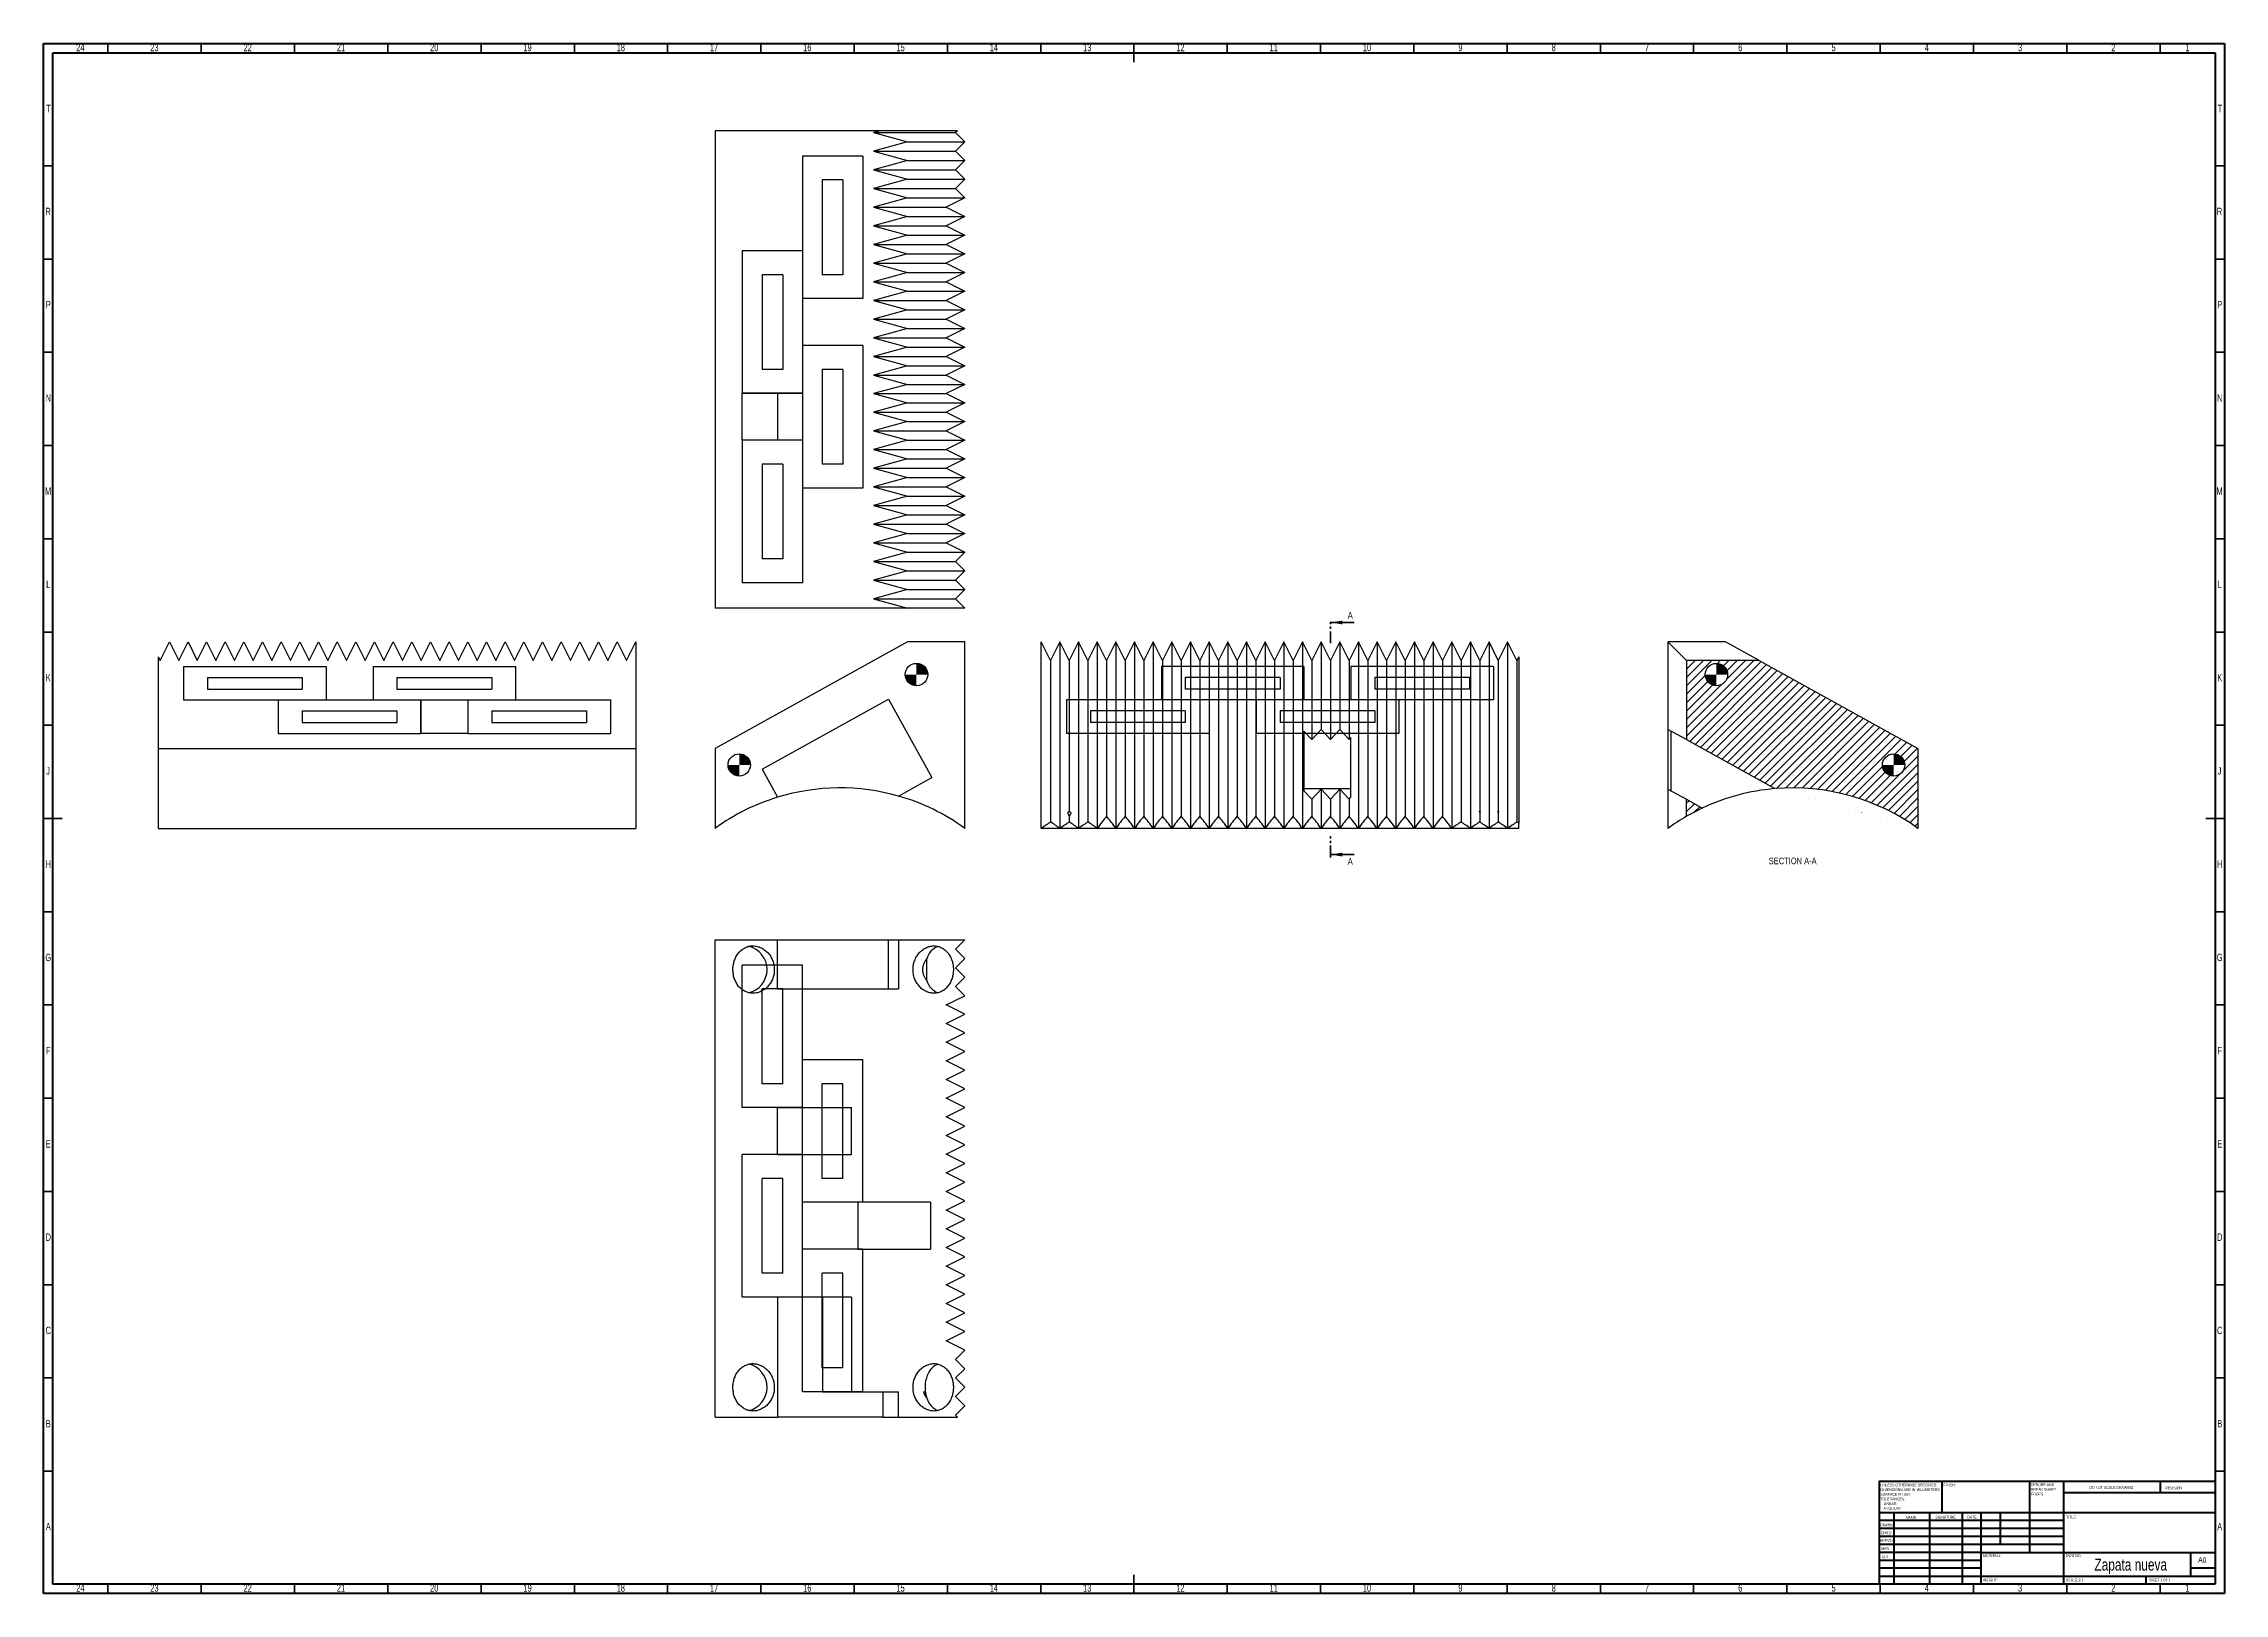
# Model space of a CAD drawing. Header units: millimetres. Extents: x 15 to 1184, y 5 to 836.
import ezdxf

# ---------------------------------------------------------------- set-up
doc = ezdxf.new("R2010")
doc.units = ezdxf.units.MM
doc.linetypes.add('PHANTOM', pattern=[12.7, 6.35, -1.27, 1.27, -1.27, 1.27, -1.27])
doc.styles.add('SLDTEXTSTYLE0', font='TXT', dxfattribs={"width": 0.75})
doc.styles.add('SLDTEXTSTYLE1', font='TXT', dxfattribs={"width": 0.686449})
doc.styles.add('SLDTEXTSTYLE2', font='TXT', dxfattribs={"width": 0.6875})

msp = doc.modelspace()

# ---------------------------------------------------------------- texts
at = {"color": 7, "linetype": 'Continuous', "lineweight": 0}
for s, insert, char_height, attachment_point, style in [('24', (34.7, 835.9), 3.97, 2, 'SLDTEXTSTYLE0'), ('23', (74.4, 835.9), 3.97, 2, 'SLDTEXTSTYLE0'), ('22', (124.4, 835.9), 3.97, 2, 'SLDTEXTSTYLE0'), ('21', (174.4, 835.9), 3.97, 2, 'SLDTEXTSTYLE0'), ('20', (224.4, 835.9), 3.97, 2, 'SLDTEXTSTYLE0'), ('19', (274.4, 835.9), 3.97, 2, 'SLDTEXTSTYLE0'), ('18', (324.4, 835.9), 3.97, 2, 'SLDTEXTSTYLE0'), ('17', (374.4, 835.9), 3.97, 2, 'SLDTEXTSTYLE0'), ('16', (424.4, 835.9), 3.97, 2, 'SLDTEXTSTYLE0'), ('15', (474.4, 835.9), 3.97, 2, 'SLDTEXTSTYLE0'), ('14', (524.4, 835.9), 3.97, 2, 'SLDTEXTSTYLE0'), ('13', (574.4, 835.9), 3.97, 2, 'SLDTEXTSTYLE0'), ('12', (624.4, 835.9), 3.97, 2, 'SLDTEXTSTYLE0'), ('11', (674.4, 835.9), 3.97, 2, 'SLDTEXTSTYLE0'), ('10', (724.4, 835.9), 3.97, 2, 'SLDTEXTSTYLE0'), ('9', (774.5, 835.9), 3.97, 2, 'SLDTEXTSTYLE0'), ('8', (824.5, 835.9), 3.97, 2, 'SLDTEXTSTYLE0'), ('7', (874.5, 835.9), 3.97, 2, 'SLDTEXTSTYLE0'), ('6', (924.5, 835.9), 3.97, 2, 'SLDTEXTSTYLE0'), ('5', (974.5, 835.9), 3.97, 2, 'SLDTEXTSTYLE0'), ('4', (1024.5, 835.9), 3.97, 2, 'SLDTEXTSTYLE0'), ('3', (1074.5, 835.9), 3.97, 2, 'SLDTEXTSTYLE0'), ('2', (1124.5, 835.9), 3.97, 2, 'SLDTEXTSTYLE0'), ('1', (1164.2, 835.9), 3.97, 2, 'SLDTEXTSTYLE0'), ('T', (17.6, 803.2), 3.97, 2, 'SLDTEXTSTYLE0'), ('T', (1181.6, 803.2), 3.97, 2, 'SLDTEXTSTYLE0'), ('R', (17.4, 748), 3.97, 2, 'SLDTEXTSTYLE0'), ('R', (1181.4, 748), 3.97, 2, 'SLDTEXTSTYLE0'), ('P', (17.5, 698), 3.97, 2, 'SLDTEXTSTYLE0'), ('P', (1181.5, 698), 3.97, 2, 'SLDTEXTSTYLE0'), ('N', (17.5, 648), 3.97, 2, 'SLDTEXTSTYLE0'), ('N', (1181.5, 648), 3.97, 2, 'SLDTEXTSTYLE0'), ('M', (17.4, 598), 3.97, 2, 'SLDTEXTSTYLE0'), ('M', (1181.4, 598), 3.97, 2, 'SLDTEXTSTYLE0'), ('L', (17.5, 548), 3.97, 2, 'SLDTEXTSTYLE0'), ('L', (1181.5, 548), 3.97, 2, 'SLDTEXTSTYLE0'), ('K', (17.5, 498), 3.97, 2, 'SLDTEXTSTYLE0'), ('K', (1181.5, 498), 3.97, 2, 'SLDTEXTSTYLE0'), ('J', (17.4, 448), 3.97, 2, 'SLDTEXTSTYLE0'), ('J', (1181.4, 448), 3.97, 2, 'SLDTEXTSTYLE0'), ('H', (17.5, 398), 3.97, 2, 'SLDTEXTSTYLE0'), ('SECTION A-A', (952.6, 399.5), 3.5, 2, 'SLDTEXTSTYLE0'), ('H', (1181.5, 398), 3.97, 2, 'SLDTEXTSTYLE0'), ('G', (17.5, 348), 3.97, 2, 'SLDTEXTSTYLE0'), ('G', (1181.5, 348), 3.97, 2, 'SLDTEXTSTYLE0'), ('F', (17.5, 298), 3.97, 2, 'SLDTEXTSTYLE0'), ('F', (1181.5, 298), 3.97, 2, 'SLDTEXTSTYLE0'), ('E', (17.5, 248), 3.97, 2, 'SLDTEXTSTYLE0'), ('E', (1181.5, 248), 3.97, 2, 'SLDTEXTSTYLE0'), ('D', (17.5, 198), 3.97, 2, 'SLDTEXTSTYLE0'), ('D', (1181.5, 198), 3.97, 2, 'SLDTEXTSTYLE0'), ('C', (17.5, 148), 3.97, 2, 'SLDTEXTSTYLE0'), ('C', (1181.5, 148), 3.97, 2, 'SLDTEXTSTYLE0'), ('B', (17.5, 98), 3.97, 2, 'SLDTEXTSTYLE0'), ('B', (1181.5, 98), 3.97, 2, 'SLDTEXTSTYLE0'), ('FINISH:', (1033.4, 63.9), 1.5, 1, 'SLDTEXTSTYLE0'), ('DO NOT SCALE DRAWING', (1111.6, 62.5), 1.5, 1, 'SLDTEXTSTYLE0'), ('REVISION', (1152.3, 62.3), 1.5, 1, 'SLDTEXTSTYLE0'), ('A', (17.5, 42.8), 3.97, 2, 'SLDTEXTSTYLE0'), ('DRAWN', (999.6, 42.4), 1.5, 1, 'SLDTEXTSTYLE1'), ("CHK'D", (999.9, 38.2), 1.5, 1, 'SLDTEXTSTYLE0'), ('NAME', (1013.3, 46.5), 1.5, 1, 'SLDTEXTSTYLE0'), ('SIGNATURE', (1029, 46.6), 1.5, 1, 'SLDTEXTSTYLE0'), ('DATE', (1046.2, 46.6), 1.5, 1, 'SLDTEXTSTYLE0'), ('TITLE:', (1099.1, 46.6), 1.5, 1, 'SLDTEXTSTYLE0'), ('A', (1181.5, 42.8), 3.97, 2, 'SLDTEXTSTYLE0'), ("APPV'D", (999.4, 34.1), 1.5, 1, 'SLDTEXTSTYLE0'), ('MFG', (1000.1, 29.7), 1.5, 1, 'SLDTEXTSTYLE0'), ('Q.A', (1000.5, 25.5), 1.5, 1, 'SLDTEXTSTYLE0'), ('MATERIAL:', (1054.6, 26), 1.5, 1, 'SLDTEXTSTYLE0'), ('DWG NO.', (1099, 26), 1.5, 1, 'SLDTEXTSTYLE0'), ('Zapata nueva', (1133.8, 23.6), 6.35, 2, 'SLDTEXTSTYLE0'), ('A0', (1169.9, 24.4), 2.91, 1, 'SLDTEXTSTYLE0'), ('WEIGHT:', (1054.6, 12.9), 1.5, 1, 'SLDTEXTSTYLE0'), ('SCALE:2:1', (1099.1, 12.9), 1.5, 1, 'SLDTEXTSTYLE0'), ('SHEET 1 OF 1', (1143.5, 12.9), 1.5, 1, 'SLDTEXTSTYLE2'), ('24', (34.7, 9.9), 3.97, 2, 'SLDTEXTSTYLE0'), ('23', (74.4, 9.9), 3.97, 2, 'SLDTEXTSTYLE0'), ('22', (124.4, 9.9), 3.97, 2, 'SLDTEXTSTYLE0'), ('21', (174.4, 9.9), 3.97, 2, 'SLDTEXTSTYLE0'), ('20', (224.4, 9.9), 3.97, 2, 'SLDTEXTSTYLE0'), ('19', (274.4, 9.9), 3.97, 2, 'SLDTEXTSTYLE0'), ('18', (324.4, 9.9), 3.97, 2, 'SLDTEXTSTYLE0'), ('17', (374.4, 9.9), 3.97, 2, 'SLDTEXTSTYLE0'), ('16', (424.4, 9.9), 3.97, 2, 'SLDTEXTSTYLE0'), ('15', (474.4, 9.9), 3.97, 2, 'SLDTEXTSTYLE0'), ('14', (524.4, 9.9), 3.97, 2, 'SLDTEXTSTYLE0'), ('13', (574.4, 9.9), 3.97, 2, 'SLDTEXTSTYLE0'), ('12', (624.4, 9.9), 3.97, 2, 'SLDTEXTSTYLE0'), ('11', (674.4, 9.9), 3.97, 2, 'SLDTEXTSTYLE0'), ('10', (724.4, 9.9), 3.97, 2, 'SLDTEXTSTYLE0'), ('9', (774.5, 9.9), 3.97, 2, 'SLDTEXTSTYLE0'), ('8', (824.5, 9.9), 3.97, 2, 'SLDTEXTSTYLE0'), ('7', (874.5, 9.9), 3.97, 2, 'SLDTEXTSTYLE0'), ('6', (924.5, 9.9), 3.97, 2, 'SLDTEXTSTYLE0'), ('5', (974.5, 9.9), 3.97, 2, 'SLDTEXTSTYLE0'), ('4', (1024.5, 9.9), 3.97, 2, 'SLDTEXTSTYLE0'), ('3', (1074.5, 9.9), 3.97, 2, 'SLDTEXTSTYLE0'), ('2', (1124.5, 9.9), 3.97, 2, 'SLDTEXTSTYLE0'), ('1', (1164.2, 9.9), 3.97, 2, 'SLDTEXTSTYLE0')]:
    msp.add_mtext(s, dxfattribs=dict(at, insert=insert, char_height=char_height, attachment_point=attachment_point, style=style))
at = {"color": 7, "linetype": 'Continuous', "char_height": 3.5, "attachment_point": 1, "style": 'SLDTEXTSTYLE0'}
for insert in [(714.1, 531.2), (714.1, 399.3)]:
    msp.add_mtext('A', dxfattribs=dict(at, insert=insert))

# ---------------------------------------------------------------- blocks, each defined once
blk = doc.blocks.new('SW_NOTE_0')
at = {"color": 0, "linetype": 'Continuous', "lineweight": 0, "char_height": 1.5, "attachment_point": 1, "style": 'SLDTEXTSTYLE0'}
for s, insert in [('UNLESS OTHERWISE SPECIFIED:', (0, 1.9)), ('TOLERANCES:', (0, -5.6)), ('DIMENSIONS ARE IN MILLIMETERS', (0, -0.6)), ('SURFACE FINISH:', (0, -3.1)), ('ANGULAR:', (1.7, -10.6)), ('LINEAR:', (1.7, -8.1))]:
    blk.add_mtext(s, dxfattribs=dict(at, insert=insert))
blk = doc.blocks.new('SW_NOTE_1')
at = {"color": 0, "linetype": 'Continuous', "lineweight": 0, "char_height": 1.5, "attachment_point": 1, "style": 'SLDTEXTSTYLE0'}
for s, insert in [('DEBURR AND', (0, 1.9)), ('BREAK SHARP', (0, -0.6)), ('EDGES', (0, -3.1))]:
    blk.add_mtext(s, dxfattribs=dict(at, insert=insert))
blk = doc.blocks.new('SW_DOWELSYMBOL_0')
at = {"linetype": 'Continuous', "lineweight": 0}
h = blk.add_hatch(color=0, dxfattribs=at)
edge = h.paths.add_edge_path(flags=0)
edge.add_arc((0, 0), 6, 180, 270)
edge.add_line((0, -6), (0, 0))
edge.add_line((0, 0), (-6, 0))
h = blk.add_hatch(color=0, dxfattribs=at)
edge = h.paths.add_edge_path(flags=0)
edge.add_arc((0, 0), 6, 0, 90)
edge.add_line((0, 6), (0, 0))
edge.add_line((0, 0), (6, 0))
at = {"color": 0, "linetype": 'Continuous', "lineweight": 0}
blk.add_circle((0, 0), 6, dxfattribs=at)
blk = doc.blocks.new('SW_DOWELSYMBOL_1')
at = {"linetype": 'Continuous', "lineweight": 0}
h = blk.add_hatch(color=0, dxfattribs=at)
edge = h.paths.add_edge_path(flags=0)
edge.add_arc((0, 0), 6, 180, 270)
edge.add_line((0, -6), (0, 0))
edge.add_line((0, 0), (-6, 0))
h = blk.add_hatch(color=0, dxfattribs=at)
edge = h.paths.add_edge_path(flags=0)
edge.add_arc((0, 0), 6, 0, 90)
edge.add_line((0, 6), (0, 0))
edge.add_line((0, 0), (6, 0))
at = {"color": 0, "linetype": 'Continuous', "lineweight": 0}
blk.add_circle((0, 0), 6, dxfattribs=at)
blk = doc.blocks.new('SW_DOWELSYMBOL_2')
at = {"linetype": 'Continuous', "lineweight": 0}
h = blk.add_hatch(color=0, dxfattribs=at)
edge = h.paths.add_edge_path(flags=0)
edge.add_arc((0, 0), 6, 180, 270)
edge.add_line((0, -6), (0, 0))
edge.add_line((0, 0), (-6, 0))
h = blk.add_hatch(color=0, dxfattribs=at)
edge = h.paths.add_edge_path(flags=0)
edge.add_arc((0, 0), 6, 0, 90)
edge.add_line((0, 6), (0, 0))
edge.add_line((0, 0), (6, 0))
at = {"color": 0, "linetype": 'Continuous', "lineweight": 0}
blk.add_circle((0, 0), 6, dxfattribs=at)
blk = doc.blocks.new('SW_DOWELSYMBOL_3')
at = {"linetype": 'Continuous', "lineweight": 0}
h = blk.add_hatch(color=0, dxfattribs=at)
edge = h.paths.add_edge_path(flags=0)
edge.add_arc((0, 0), 6, 180, 270)
edge.add_line((0, -6), (0, 0))
edge.add_line((0, 0), (-6, 0))
h = blk.add_hatch(color=0, dxfattribs=at)
edge = h.paths.add_edge_path(flags=0)
edge.add_arc((0, 0), 6, 0, 90)
edge.add_line((0, 6), (0, 0))
edge.add_line((0, 0), (6, 0))
at = {"color": 0, "linetype": 'Continuous', "lineweight": 0}
blk.add_circle((0, 0), 6, dxfattribs=at)

# ---------------------------------------------------------------- hatches: boundary and pattern name
at = {"linetype": 'Continuous', "lineweight": 18}
h = msp.add_hatch(dxfattribs=at)
h.set_pattern_fill('ANSI31', angle=3e-322, style=0)
edge = h.paths.add_edge_path(flags=0)
edge.add_line((1019.7, 458.1), (934.6, 505.2))
edge.add_line((934.6, 505.2), (895.7, 505.2))
edge.add_line((895.7, 505.2), (895.7, 462.8))
edge.add_line((895.7, 462.8), (943.1, 436.5))
edge.add_arc((952.7, 322.6), 114.3, 54.1138, 94.8144, ccw=False)
edge.add_line((1019.7, 415.2), (1019.7, 458.1))
edge = h.paths.add_edge_path(flags=0)
edge.add_arc((911.7, 497.7), 6, 0, 360)
edge = h.paths.add_edge_path(flags=0)
edge.add_arc((1006.7, 449.2), 6, 0, 360)
h = msp.add_hatch(dxfattribs=at)
h.set_pattern_fill('ANSI31', angle=3e-322, style=0)
edge = h.paths.add_edge_path(flags=0)
edge.add_arc((952.7, 322.6), 114.3, 115.1352, 119.9132, ccw=False)
edge.add_line((904.1, 426.1), (895.7, 430.8))
edge.add_line((895.7, 430.8), (895.7, 421.7))

# ---------------------------------------------------------------- linework, layer by layer
at = {"color": 7, "linetype": 'Continuous', "lineweight": 70}
for p, q in [((15, 5), (15, 836)), ((15, 836), (1184, 836)), ((20, 10), (20, 831)), ((20, 831), (1179, 831)), ((1179, 831), (1179, 10)), ((1184, 836), (1184, 5)), ((1184, 5), (15, 5)), ((1179, 10), (20, 10))]:
    msp.add_line(p, q, dxfattribs=at)
at = {"color": 7, "linetype": 'Continuous', "lineweight": 35}
for p, q in [((49.5, 831), (49.5, 836)), ((99.5, 831), (99.5, 836)), ((149.5, 831), (149.5, 836)), ((199.5, 831), (199.5, 836)), ((249.5, 831), (249.5, 836)), ((299.5, 831), (299.5, 836)), ((349.5, 831), (349.5, 836)), ((399.5, 831), (399.5, 836)), ((449.5, 831), (449.5, 836)), ((499.5, 831), (499.5, 836)), ((549.5, 831), (549.5, 836)), ((599.5, 836), (599.5, 826)), ((599.5, 831), (599.5, 836)), ((649.5, 831), (649.5, 836)), ((699.5, 831), (699.5, 836)), ((749.5, 831), (749.5, 836)), ((799.5, 831), (799.5, 836)), ((849.5, 831), (849.5, 836)), ((899.5, 831), (899.5, 836)), ((949.5, 831), (949.5, 836)), ((999.5, 831), (999.5, 836)), ((1049.5, 831), (1049.5, 836)), ((1099.5, 831), (1099.5, 836)), ((1149.5, 831), (1149.5, 836)), ((20, 770.5), (15, 770.5)), ((1179, 770.5), (1184, 770.5)), ((20, 720.5), (15, 720.5)), ((1179, 720.5), (1184, 720.5)), ((20, 670.5), (15, 670.5)), ((1179, 670.5), (1184, 670.5)), ((20, 620.5), (15, 620.5)), ((1179, 620.5), (1184, 620.5)), ((20, 570.5), (15, 570.5)), ((1179, 570.5), (1184, 570.5)), ((20, 520.5), (15, 520.5)), ((717.5, 525.6), (704.8, 525.6)), ((1179, 520.5), (1184, 520.5)), ((20, 470.5), (15, 470.5)), ((1179, 470.5), (1184, 470.5)), ((15, 420.5), (25, 420.5)), ((20, 420.5), (15, 420.5)), ((1184, 420.5), (1174, 420.5)), ((1179, 420.5), (1184, 420.5)), ((717.5, 401.2), (704.8, 401.2)), ((20, 370.5), (15, 370.5)), ((1179, 370.5), (1184, 370.5)), ((20, 320.5), (15, 320.5)), ((1179, 320.5), (1184, 320.5)), ((20, 270.5), (15, 270.5)), ((1179, 270.5), (1184, 270.5)), ((20, 220.5), (15, 220.5)), ((1179, 220.5), (1184, 220.5)), ((20, 170.5), (15, 170.5)), ((1179, 170.5), (1184, 170.5)), ((20, 120.5), (15, 120.5)), ((1179, 120.5), (1184, 120.5)), ((20, 70.5), (15, 70.5)), ((1179, 70.5), (1184, 70.5)), ((599.5, 5), (599.5, 15)), ((49.5, 10), (49.5, 5)), ((99.5, 10), (99.5, 5)), ((149.5, 10), (149.5, 5)), ((199.5, 10), (199.5, 5)), ((249.5, 10), (249.5, 5)), ((299.5, 10), (299.5, 5)), ((349.5, 10), (349.5, 5)), ((399.5, 10), (399.5, 5)), ((449.5, 10), (449.5, 5)), ((499.5, 10), (499.5, 5)), ((549.5, 10), (549.5, 5)), ((599.5, 10), (599.5, 5)), ((649.5, 10), (649.5, 5)), ((699.5, 10), (699.5, 5)), ((749.5, 10), (749.5, 5)), ((799.5, 10), (799.5, 5)), ((849.5, 10), (849.5, 5)), ((899.5, 10), (899.5, 5)), ((949.5, 10), (949.5, 5)), ((999.5, 10), (999.5, 5)), ((1049.5, 10), (1049.5, 5)), ((1099.5, 10), (1099.5, 5)), ((1149.5, 10), (1149.5, 5))]:
    msp.add_line(p, q, dxfattribs=at)
at = {"color": 7, "linetype": 'Continuous', "lineweight": 25}
for p, q in [((374.9, 789.3), (374.9, 533.3)), ((463.6, 789.3), (374.9, 789.3)), ((463.6, 789.3), (459.9, 788.3)), ((459.9, 788.3), (478, 783.3)), ((459.9, 788.3), (503.9, 788.3)), ((478, 783.3), (459.9, 778.3)), ((504.9, 789.3), (463.6, 789.3)), ((478, 783.3), (508.9, 783.3)), ((504.9, 789.3), (503.9, 788.3)), ((503.9, 788.3), (508.9, 783.3)), ((508.9, 783.3), (503.9, 778.3)), ((459.9, 778.3), (478, 773.3)), ((459.9, 778.3), (503.9, 778.3)), ((478, 773.3), (459.9, 768.3)), ((478, 773.3), (508.9, 773.3)), ((503.9, 778.3), (508.9, 773.3)), ((508.9, 773.3), (503.9, 768.3)), ((459.9, 768.3), (478, 763.3)), ((459.9, 768.3), (503.9, 768.3)), ((478, 763.3), (459.9, 758.3)), ((478, 763.3), (508.9, 763.3)), ((503.9, 768.3), (508.9, 763.3)), ((508.9, 763.3), (503.9, 758.3)), ((459.9, 758.3), (478, 753.3)), ((459.9, 758.3), (503.9, 758.3)), ((478, 753.3), (459.9, 748.3)), ((459.9, 748.3), (478, 743.3)), ((459.9, 748.3), (498.9, 748.3)), ((478, 753.3), (508.9, 753.3)), ((508.9, 753.3), (498.9, 748.3)), ((498.9, 748.3), (508.9, 743.3)), ((503.9, 758.3), (508.9, 753.3)), ((478, 743.3), (459.9, 738.3)), ((459.9, 738.3), (478, 733.3)), ((459.9, 738.3), (498.9, 738.3)), ((478, 743.3), (508.9, 743.3)), ((508.9, 743.3), (498.9, 738.3)), ((498.9, 738.3), (508.9, 733.3)), ((478, 733.3), (459.9, 728.3)), ((459.9, 728.3), (478, 723.3)), ((459.9, 728.3), (498.9, 728.3)), ((478, 733.3), (508.9, 733.3)), ((508.9, 733.3), (498.9, 728.3)), ((498.9, 728.3), (508.9, 723.3)), ((478, 723.3), (459.9, 718.3)), ((459.9, 718.3), (478, 713.3)), ((459.9, 718.3), (498.9, 718.3)), ((478, 713.3), (459.9, 708.3)), ((478, 723.3), (508.9, 723.3)), ((478, 713.3), (508.9, 713.3)), ((508.9, 723.3), (498.9, 718.3)), ((498.9, 718.3), (508.9, 713.3)), ((508.9, 713.3), (498.9, 708.3)), ((459.9, 708.3), (478, 703.3)), ((459.9, 708.3), (498.9, 708.3)), ((478, 703.3), (459.9, 698.3)), ((478, 703.3), (508.9, 703.3)), ((498.9, 708.3), (508.9, 703.3)), ((508.9, 703.3), (498.9, 698.3)), ((459.9, 698.3), (478, 693.3)), ((459.9, 698.3), (498.9, 698.3)), ((478, 693.3), (459.9, 688.3)), ((478, 693.3), (508.9, 693.3)), ((498.9, 698.3), (508.9, 693.3)), ((508.9, 693.3), (498.9, 688.3)), ((459.9, 688.3), (478, 683.3)), ((459.9, 688.3), (498.9, 688.3)), ((478, 683.3), (459.9, 678.3)), ((459.9, 678.3), (478, 673.3)), ((459.9, 678.3), (498.9, 678.3)), ((478, 683.3), (508.9, 683.3)), ((498.9, 688.3), (508.9, 683.3)), ((508.9, 683.3), (498.9, 678.3)), ((498.9, 678.3), (508.9, 673.3)), ((478, 673.3), (459.9, 668.3)), ((459.9, 668.3), (478, 663.3)), ((459.9, 668.3), (498.9, 668.3)), ((478, 673.3), (508.9, 673.3)), ((508.9, 673.3), (498.9, 668.3)), ((498.9, 668.3), (508.9, 663.3)), ((478, 663.3), (459.9, 658.3)), ((459.9, 658.3), (478, 653.3)), ((459.9, 658.3), (498.9, 658.3)), ((478, 663.3), (508.9, 663.3)), ((508.9, 663.3), (498.9, 658.3)), ((498.9, 658.3), (508.9, 653.3)), ((389.4, 623.3), (389.4, 648.5)), ((389.4, 648.5), (421.8, 648.5)), ((408.4, 648.5), (408.4, 623.3)), ((421.8, 648.5), (421.8, 623.3)), ((478, 653.3), (459.9, 648.3)), ((459.9, 648.3), (478, 643.3)), ((459.9, 648.3), (498.9, 648.3)), ((478, 643.3), (459.9, 638.3)), ((478, 653.3), (508.9, 653.3)), ((478, 643.3), (508.9, 643.3)), ((508.9, 653.3), (498.9, 648.3)), ((498.9, 648.3), (508.9, 643.3)), ((508.9, 643.3), (498.9, 638.3)), ((459.9, 638.3), (478, 633.3)), ((459.9, 638.3), (498.9, 638.3)), ((478, 633.3), (459.9, 628.3)), ((478, 633.3), (508.9, 633.3)), ((498.9, 638.3), (508.9, 633.3)), ((508.9, 633.3), (498.9, 628.3)), ((421.8, 623.3), (389.4, 623.3)), ((459.9, 628.3), (478, 623.3)), ((459.9, 628.3), (498.9, 628.3)), ((478, 623.3), (459.9, 618.3)), ((478, 623.3), (508.9, 623.3)), ((498.9, 628.3), (508.9, 623.3)), ((508.9, 623.3), (498.9, 618.3)), ((459.9, 618.3), (478, 613.3)), ((459.9, 618.3), (498.9, 618.3)), ((478, 613.3), (459.9, 608.3)), ((459.9, 608.3), (478, 603.3)), ((459.9, 608.3), (498.9, 608.3)), ((478, 613.3), (508.9, 613.3)), ((498.9, 618.3), (508.9, 613.3)), ((508.9, 613.3), (498.9, 608.3)), ((498.9, 608.3), (508.9, 603.3)), ((478, 603.3), (459.9, 598.3)), ((459.9, 598.3), (478, 593.3)), ((459.9, 598.3), (498.9, 598.3)), ((478, 603.3), (508.9, 603.3)), ((508.9, 603.3), (498.9, 598.3)), ((498.9, 598.3), (508.9, 593.3)), ((478, 593.3), (459.9, 588.3)), ((459.9, 588.3), (478, 583.3)), ((459.9, 588.3), (498.9, 588.3)), ((478, 593.3), (508.9, 593.3)), ((508.9, 593.3), (498.9, 588.3)), ((498.9, 588.3), (508.9, 583.3)), ((478, 583.3), (459.9, 578.3)), ((459.9, 578.3), (478, 573.3)), ((459.9, 578.3), (498.9, 578.3)), ((478, 573.3), (459.9, 568.3)), ((478, 583.3), (508.9, 583.3)), ((478, 573.3), (508.9, 573.3)), ((508.9, 583.3), (498.9, 578.3)), ((498.9, 578.3), (508.9, 573.3)), ((508.9, 573.3), (498.9, 568.3)), ((459.9, 568.3), (478, 563.3)), ((459.9, 568.3), (498.9, 568.3)), ((478, 563.3), (459.9, 558.3)), ((478, 563.3), (508.9, 563.3)), ((498.9, 568.3), (508.9, 563.3)), ((508.9, 563.3), (503.9, 558.3)), ((459.9, 558.3), (478, 553.3)), ((459.9, 558.3), (503.9, 558.3)), ((478, 553.3), (459.9, 548.3)), ((478, 553.3), (508.9, 553.3)), ((503.9, 558.3), (508.9, 553.3)), ((508.9, 553.3), (503.9, 548.3)), ((459.9, 548.3), (478, 543.3)), ((459.9, 548.3), (503.9, 548.3)), ((478, 543.3), (459.9, 538.3)), ((459.9, 538.3), (478, 533.3)), ((459.9, 538.3), (503.9, 538.3)), ((478, 543.3), (508.9, 543.3)), ((503.9, 548.3), (508.9, 543.3)), ((508.9, 543.3), (503.9, 538.3)), ((503.9, 538.3), (508.9, 533.3)), ((478, 533.3), (374.9, 533.3)), ((508.9, 533.3), (478, 533.3)), ((77.4, 505.2), (82.4, 515.2)), ((82.4, 515.2), (87.4, 505.2)), ((87.4, 505.2), (92.4, 515.2)), ((92.4, 515.2), (97.4, 505.2)), ((97.4, 505.2), (102.4, 515.2)), ((102.4, 515.2), (107.4, 505.2)), ((107.4, 505.2), (112.4, 515.2)), ((112.4, 515.2), (117.4, 505.2)), ((117.4, 505.2), (122.4, 515.2)), ((122.4, 515.2), (127.4, 505.2)), ((127.4, 505.2), (132.4, 515.2)), ((132.4, 515.2), (137.4, 505.2)), ((137.4, 505.2), (142.4, 515.2)), ((142.4, 515.2), (147.4, 505.2)), ((147.4, 505.2), (152.4, 515.2)), ((152.4, 515.2), (157.4, 505.2)), ((157.4, 505.2), (162.4, 515.2)), ((162.4, 515.2), (167.4, 505.2)), ((167.4, 505.2), (172.4, 515.2)), ((172.4, 515.2), (177.4, 505.2)), ((177.4, 505.2), (182.4, 515.2)), ((182.4, 515.2), (187.4, 505.2)), ((187.4, 505.2), (192.4, 515.2)), ((192.4, 515.2), (197.4, 505.2)), ((197.4, 505.2), (202.4, 515.2)), ((202.4, 515.2), (207.4, 505.2)), ((207.4, 505.2), (212.4, 515.2)), ((212.4, 515.2), (217.4, 505.2)), ((217.4, 505.2), (222.4, 515.2)), ((222.4, 515.2), (227.4, 505.2)), ((227.4, 505.2), (232.4, 515.2)), ((232.4, 515.2), (237.4, 505.2)), ((237.4, 505.2), (242.4, 515.2)), ((242.4, 515.2), (247.4, 505.2)), ((247.4, 505.2), (252.4, 515.2)), ((252.4, 515.2), (257.4, 505.2)), ((257.4, 505.2), (262.4, 515.2)), ((262.4, 515.2), (267.4, 505.2)), ((267.4, 505.2), (272.4, 515.2)), ((272.4, 515.2), (277.4, 505.2)), ((277.4, 505.2), (282.4, 515.2)), ((282.4, 515.2), (287.4, 505.2)), ((287.4, 505.2), (292.4, 515.2)), ((292.4, 515.2), (297.4, 505.2)), ((297.4, 505.2), (302.4, 515.2)), ((302.4, 515.2), (307.4, 505.2)), ((307.4, 505.2), (312.4, 515.2)), ((312.4, 515.2), (317.4, 505.2)), ((317.4, 505.2), (322.4, 515.2)), ((322.4, 515.2), (327.4, 505.2)), ((327.4, 505.2), (332.4, 515.2)), ((332.4, 515.2), (332.4, 458.1)), ((478, 515.2), (374.9, 458.1)), ((508.9, 515.2), (478, 515.2)), ((508.9, 415.2), (508.9, 515.2)), ((549.8, 415.2), (549.8, 515.2)), ((554.8, 505.2), (549.8, 515.2)), ((559.8, 515.2), (554.8, 505.2)), ((559.8, 515.2), (559.8, 415.2)), ((564.8, 505.2), (559.8, 515.2)), ((569.8, 515.2), (564.8, 505.2)), ((569.8, 515.2), (569.8, 415.2)), ((574.8, 505.2), (569.8, 515.2)), ((579.8, 515.2), (574.8, 505.2)), ((579.8, 515.2), (579.8, 415.2)), ((584.8, 505.2), (579.8, 515.2)), ((589.8, 515.2), (584.8, 505.2)), ((589.8, 515.2), (589.8, 415.2)), ((594.8, 505.2), (589.8, 515.2)), ((599.8, 515.2), (594.8, 505.2)), ((599.8, 515.2), (599.8, 415.2)), ((604.8, 505.2), (599.8, 515.2)), ((609.8, 515.2), (604.8, 505.2)), ((609.8, 515.2), (609.8, 415.2)), ((614.8, 505.2), (609.8, 515.2)), ((619.8, 515.2), (614.8, 505.2)), ((619.8, 515.2), (619.8, 415.2)), ((624.8, 505.2), (619.8, 515.2)), ((629.8, 515.2), (624.8, 505.2)), ((629.8, 515.2), (629.8, 415.2)), ((634.8, 505.2), (629.8, 515.2)), ((639.8, 515.2), (634.8, 505.2)), ((639.8, 515.2), (639.8, 415.2)), ((644.8, 505.2), (639.8, 515.2)), ((649.8, 515.2), (644.8, 505.2)), ((649.8, 515.2), (649.8, 415.2)), ((654.8, 505.2), (649.8, 515.2)), ((659.8, 515.2), (654.8, 505.2)), ((659.8, 515.2), (659.8, 415.2)), ((664.8, 505.2), (659.8, 515.2)), ((669.8, 515.2), (664.8, 505.2)), ((669.8, 515.2), (669.8, 415.2)), ((674.8, 505.2), (669.8, 515.2)), ((679.8, 515.2), (674.8, 505.2)), ((679.8, 515.2), (679.8, 415.2)), ((684.8, 505.2), (679.8, 515.2)), ((689.8, 515.2), (684.8, 505.2)), ((689.8, 515.2), (689.8, 415.2)), ((694.8, 505.2), (689.8, 515.2)), ((699.8, 515.2), (694.8, 505.2)), ((699.8, 515.2), (699.8, 468.3)), ((704.8, 505.2), (699.8, 515.2)), ((709.8, 515.2), (704.8, 505.2)), ((709.8, 515.2), (709.8, 468.3)), ((714.8, 505.2), (709.8, 515.2)), ((719.8, 515.2), (714.8, 505.2)), ((719.8, 515.2), (719.8, 415.2)), ((724.8, 505.2), (719.8, 515.2)), ((729.8, 515.2), (724.8, 505.2)), ((729.8, 515.2), (729.8, 415.2)), ((734.8, 505.2), (729.8, 515.2)), ((739.8, 515.2), (734.8, 505.2)), ((739.8, 515.2), (739.8, 415.2)), ((744.8, 505.2), (739.8, 515.2)), ((749.8, 515.2), (744.8, 505.2)), ((749.8, 515.2), (749.8, 415.2)), ((754.8, 505.2), (749.8, 515.2)), ((759.8, 515.2), (754.8, 505.2)), ((759.8, 515.2), (759.8, 415.2)), ((764.8, 505.2), (759.8, 515.2)), ((769.8, 515.2), (764.8, 505.2)), ((769.8, 515.2), (769.8, 415.2)), ((774.8, 505.2), (769.8, 515.2)), ((779.8, 515.2), (774.8, 505.2)), ((779.8, 515.2), (779.8, 415.2)), ((784.8, 505.2), (779.8, 515.2)), ((789.8, 515.2), (784.8, 505.2)), ((789.8, 515.2), (789.8, 415.2)), ((794.8, 505.2), (789.8, 515.2)), ((799.8, 515.2), (794.8, 505.2)), ((799.8, 515.2), (799.8, 415.2)), ((804.8, 505.2), (799.8, 515.2)), ((916.6, 515.2), (885.7, 515.2)), ((895.7, 505.2), (885.7, 515.2)), ((885.7, 515.2), (885.7, 468.3)), ((934.6, 505.2), (916.6, 515.2)), ((76.4, 507.2), (76.4, 458.1)), ((76.4, 507.2), (77.4, 505.2)), ((554.8, 505.2), (554.8, 418.6)), ((564.8, 505.2), (564.8, 424.5)), ((574.8, 505.2), (574.8, 418.6)), ((584.8, 505.2), (584.8, 421.7)), ((594.8, 505.2), (594.8, 421.7)), ((604.8, 505.2), (604.8, 421.7)), ((614.8, 505.2), (614.8, 421.7)), ((624.8, 505.2), (624.8, 421.7)), ((634.8, 505.2), (634.8, 421.7)), ((644.8, 505.2), (644.8, 421.7)), ((654.8, 505.2), (654.8, 421.7)), ((664.8, 505.2), (664.8, 421.7)), ((674.8, 505.2), (674.8, 421.7)), ((684.8, 505.2), (684.8, 421.7)), ((694.8, 505.2), (694.8, 462.8)), ((704.8, 505.2), (704.8, 462.8)), ((714.8, 505.2), (714.8, 462.8)), ((724.8, 505.2), (724.8, 421.7)), ((734.8, 505.2), (734.8, 421.7)), ((744.8, 505.2), (744.8, 421.7)), ((754.8, 505.2), (754.8, 421.7)), ((764.8, 505.2), (764.8, 421.7)), ((774.8, 505.2), (774.8, 418.6)), ((784.8, 505.2), (784.8, 424.5)), ((794.8, 505.2), (794.8, 424.5)), ((805.8, 507.2), (804.8, 505.2)), ((804.8, 505.2), (804.8, 418.6)), ((805.8, 507.2), (805.8, 418)), ((895.7, 505.2), (895.7, 462.8)), ((934.6, 505.2), (895.7, 505.2)), ((934.6, 505.2), (1019.7, 458.1)), ((217.2, 484.1), (242.4, 484.1)), ((217.2, 466.1), (217.2, 484.1)), ((242.4, 484.1), (242.4, 466.1)), ((400.1, 446.9), (467.9, 484.5)), ((467.9, 484.5), (491.2, 442.5)), ((699.8, 468.3), (694.8, 462.8)), ((704.8, 462.8), (699.8, 468.3)), ((709.8, 468.3), (704.8, 462.8)), ((714.8, 462.8), (709.8, 468.3)), ((895.7, 462.8), (885.7, 468.3)), ((885.7, 468.3), (885.7, 436.3)), ((76.4, 458.1), (332.4, 458.1)), ((76.4, 458.1), (76.4, 415.2)), ((242.4, 466.1), (217.2, 466.1)), ((332.4, 458.1), (332.4, 415.2)), ((374.9, 458.1), (374.9, 415.2)), ((694.8, 462.8), (690.6, 467.4)), ((690.6, 467.4), (690.6, 435.4)), ((715.8, 463.9), (714.8, 462.8)), ((715.8, 431.9), (715.8, 463.9)), ((887.3, 467.4), (887.3, 435.4)), ((895.7, 462.8), (943.1, 436.5)), ((1019.7, 458.1), (1019.7, 415.2)), ((400.1, 446.9), (408.4, 431.9)), ((473.2, 432.5), (491.2, 442.5)), ((690.6, 436.5), (715.8, 436.5)), ((690.6, 435.4), (694.8, 430.8)), ((694.8, 430.8), (699.8, 436.3)), ((699.8, 436.3), (699.8, 415.2)), ((699.8, 436.3), (704.8, 430.8)), ((704.8, 430.8), (709.8, 436.3)), ((709.8, 436.3), (709.8, 415.2)), ((709.8, 436.3), (714.8, 430.8)), ((885.7, 436.3), (885.7, 415.2)), ((885.7, 436.3), (895.7, 430.8)), ((563.9, 423.6), (564.8, 424.5)), ((564.8, 424.5), (565.8, 423.5)), ((564.8, 421.7), (564.8, 418.6)), ((694.8, 430.8), (694.8, 421.7)), ((704.8, 430.8), (704.8, 421.7)), ((714.8, 430.8), (715.8, 431.9)), ((714.8, 430.8), (714.8, 421.7)), ((784.6, 424.3), (784.8, 424.5)), ((784.8, 424.5), (785.2, 424.1)), ((784.8, 423.7), (784.8, 418.6)), ((794.4, 424.1), (794.8, 424.5)), ((794.8, 424.5), (795, 424.3)), ((794.8, 423.7), (794.8, 418.6)), ((895.7, 421.7), (895.7, 430.8)), ((895.7, 430.8), (904.1, 426.1)), ((76.4, 415.2), (332.4, 415.2)), ((805.8, 415.2), (549.8, 415.2)), ((805.8, 415.2), (805.8, 418)), ((374.9, 99.5), (374.9, 355.5)), ((374.9, 355.5), (408.4, 355.5)), ((408.4, 329.1), (408.4, 355.5)), ((408.4, 355.5), (467.9, 355.5)), ((467.9, 329.1), (467.9, 355.5)), ((467.9, 355.5), (473.2, 355.5)), ((473.2, 355.5), (473.2, 329.1)), ((473.2, 355.5), (508.9, 355.5)), ((503.9, 350.5), (508.9, 355.5)), ((488.4, 333.7), (488.4, 345.3)), ((508.9, 345.5), (503.9, 350.5)), ((503.9, 340.5), (508.9, 345.5)), ((508.9, 335.5), (503.9, 340.5)), ((408.4, 329.1), (473.2, 329.1)), ((503.9, 330.5), (508.9, 335.5)), ((508.9, 325.5), (503.9, 330.5)), ((498.9, 320.5), (508.9, 325.5)), ((508.9, 315.5), (498.9, 320.5)), ((498.9, 310.5), (508.9, 315.5)), ((508.9, 305.5), (498.9, 310.5)), ((498.9, 300.5), (508.9, 305.5)), ((508.9, 295.5), (498.9, 300.5)), ((498.9, 290.5), (508.9, 295.5)), ((508.9, 285.5), (498.9, 290.5)), ((498.9, 280.5), (508.9, 285.5)), ((508.9, 275.5), (498.9, 280.5)), ((498.9, 270.5), (508.9, 275.5)), ((508.9, 265.5), (498.9, 270.5)), ((408.4, 265.5), (448, 265.5)), ((408.4, 240.3), (408.4, 265.5)), ((421.8, 240.3), (421.8, 265.5)), ((448, 240.3), (448, 265.5)), ((498.9, 260.5), (508.9, 265.5)), ((508.9, 255.5), (498.9, 260.5)), ((498.9, 250.5), (508.9, 255.5)), ((508.9, 245.5), (498.9, 250.5)), ((498.9, 240.5), (508.9, 245.5)), ((408.4, 240.3), (448, 240.3)), ((508.9, 235.5), (498.9, 240.5)), ((498.9, 230.5), (508.9, 235.5)), ((508.9, 225.5), (498.9, 230.5)), ((498.9, 220.5), (508.9, 225.5)), ((451.5, 214.7), (451.5, 189.5)), ((490.5, 214.7), (451.5, 214.7)), ((490.5, 214.7), (490.5, 189.5)), ((508.9, 215.5), (498.9, 220.5)), ((498.9, 210.5), (508.9, 215.5)), ((508.9, 205.5), (498.9, 210.5)), ((498.9, 200.5), (508.9, 205.5)), ((508.9, 195.5), (498.9, 200.5)), ((451.5, 189.5), (490.5, 189.5)), ((498.9, 190.5), (508.9, 195.5)), ((508.9, 185.5), (498.9, 190.5)), ((498.9, 180.5), (508.9, 185.5)), ((508.9, 175.5), (498.9, 180.5)), ((498.9, 170.5), (508.9, 175.5)), ((448, 163.9), (408.4, 163.9)), ((408.4, 163.9), (408.4, 99.5)), ((432.5, 163.9), (432.5, 113.1)), ((448, 163.9), (448, 113.1)), ((508.9, 165.5), (498.9, 170.5)), ((498.9, 160.5), (508.9, 165.5)), ((508.9, 155.5), (498.9, 160.5)), ((498.9, 150.5), (508.9, 155.5)), ((508.9, 145.5), (498.9, 150.5)), ((498.9, 140.5), (508.9, 145.5)), ((508.9, 135.5), (498.9, 140.5)), ((503.9, 130.5), (508.9, 135.5)), ((508.9, 125.5), (503.9, 130.5)), ((503.9, 120.5), (508.9, 125.5)), ((508.9, 115.5), (503.9, 120.5)), ((432.5, 113.1), (448, 113.1)), ((448, 113.1), (473.2, 113.1)), ((464.8, 113.1), (464.8, 99.5)), ((473.2, 99.5), (473.2, 113.1)), ((503.9, 110.5), (508.9, 115.5)), ((508.9, 105.5), (503.9, 110.5)), ((503.9, 100.5), (508.9, 105.5)), ((374.9, 99.5), (408.4, 99.5)), ((464.8, 99.5), (408.4, 99.5)), ((464.8, 99.5), (473.2, 99.5)), ((473.2, 99.5), (504.9, 99.5)), ((504.9, 99.5), (503.9, 100.5))]:
    msp.add_line(p, q, dxfattribs=at)
at = {"color": 7, "linetype": 'Continuous'}
for p, q in [((454.2, 775.7), (421.8, 775.7)), ((421.8, 775.7), (421.8, 699.3)), ((454.2, 775.7), (454.2, 699.3)), ((443.5, 762.9), (432.4, 762.9)), ((432.4, 762.9), (432.4, 712.1)), ((443.5, 762.9), (443.5, 712.1)), ((421.8, 724.9), (389.4, 724.9)), ((389.4, 724.9), (389.4, 648.5)), ((421.8, 724.9), (421.8, 648.5)), ((411.2, 712.1), (400.1, 712.1)), ((400.1, 712.1), (400.1, 661.3)), ((411.2, 712.1), (411.2, 661.3)), ((443.5, 712.1), (432.4, 712.1)), ((454.2, 699.3), (421.8, 699.3)), ((454.2, 674.1), (421.8, 674.1)), ((421.8, 674.1), (421.8, 597.7)), ((454.2, 674.1), (454.2, 597.7)), ((411.2, 661.3), (400.1, 661.3)), ((443.5, 661.3), (432.4, 661.3)), ((432.4, 661.3), (432.4, 610.5)), ((443.5, 661.3), (443.5, 610.5)), ((421.8, 648.5), (389.4, 648.5)), ((421.8, 623.3), (389.4, 623.3)), ((389.4, 623.3), (389.4, 546.9)), ((421.8, 623.3), (421.8, 546.9)), ((411.2, 610.5), (400.1, 610.5)), ((400.1, 610.5), (400.1, 559.7)), ((411.2, 610.5), (411.2, 559.7)), ((443.5, 610.5), (432.4, 610.5)), ((454.2, 597.7), (421.8, 597.7)), ((411.2, 559.7), (400.1, 559.7)), ((421.8, 546.9), (389.4, 546.9)), ((90, 502), (90, 484.1)), ((90, 502), (166.4, 502)), ((102.8, 496.1), (102.8, 489.9)), ((102.8, 496.1), (153.6, 496.1)), ((153.6, 496.1), (153.6, 489.9)), ((166.4, 502), (166.4, 484.1)), ((191.6, 502), (191.6, 484.1)), ((191.6, 502), (268, 502)), ((204.4, 496.1), (204.4, 489.9)), ((204.4, 496.1), (255.2, 496.1)), ((255.2, 496.1), (255.2, 489.9)), ((268, 502), (268, 484.1)), ((690.6, 502), (614.2, 502)), ((614.2, 502), (614.2, 484.1)), ((677.8, 496.1), (627, 496.1)), ((627, 496.1), (627, 489.9)), ((677.8, 496.1), (677.8, 489.9)), ((690.6, 502), (690.6, 484.1)), ((792.2, 502), (715.8, 502)), ((715.8, 502), (715.8, 484.1)), ((779.4, 496.1), (728.6, 496.1)), ((728.6, 496.1), (728.6, 489.9)), ((779.4, 496.1), (779.4, 489.9)), ((792.2, 502), (792.2, 484.1)), ((90, 484.1), (166.4, 484.1)), ((102.8, 489.9), (153.6, 489.9)), ((140.8, 484.1), (140.8, 466.1)), ((140.8, 484.1), (217.2, 484.1)), ((191.6, 484.1), (268, 484.1)), ((204.4, 489.9), (255.2, 489.9)), ((217.2, 484.1), (217.2, 466.1)), ((242.4, 484.1), (242.4, 466.1)), ((242.4, 484.1), (318.8, 484.1)), ((318.8, 484.1), (318.8, 466.1)), ((639.8, 484.1), (563.4, 484.1)), ((563.4, 484.1), (563.4, 466.1)), ((690.6, 484.1), (614.2, 484.1)), ((677.8, 489.9), (627, 489.9)), ((639.8, 484.1), (639.8, 466.1)), ((741.4, 484.1), (665, 484.1)), ((665, 484.1), (665, 466.1)), ((792.2, 484.1), (715.8, 484.1)), ((779.4, 489.9), (728.6, 489.9)), ((741.4, 484.1), (741.4, 466.1)), ((153.6, 478.2), (153.6, 472)), ((153.6, 478.2), (204.4, 478.2)), ((153.6, 472), (204.4, 472)), ((204.4, 478.2), (204.4, 472)), ((255.2, 478.2), (255.2, 472)), ((255.2, 478.2), (306, 478.2)), ((255.2, 472), (306, 472)), ((306, 478.2), (306, 472)), ((627, 478.2), (576.2, 478.2)), ((576.2, 478.2), (576.2, 472)), ((627, 472), (576.2, 472)), ((627, 478.2), (627, 472)), ((728.6, 478.2), (677.8, 478.2)), ((677.8, 478.2), (677.8, 472)), ((728.6, 472), (677.8, 472)), ((728.6, 478.2), (728.6, 472)), ((140.8, 466.1), (217.2, 466.1)), ((242.4, 466.1), (318.8, 466.1)), ((639.8, 466.1), (563.4, 466.1)), ((741.4, 466.1), (665, 466.1)), ((421.8, 341.9), (389.4, 341.9)), ((389.4, 265.5), (389.4, 341.9)), ((421.8, 265.5), (421.8, 341.9)), ((411.2, 329.1), (400.1, 329.1)), ((400.1, 278.3), (400.1, 329.1)), ((411.2, 278.3), (411.2, 329.1)), ((454.2, 291.1), (421.8, 291.1)), ((421.8, 214.7), (421.8, 291.1)), ((454.2, 214.7), (454.2, 291.1)), ((411.2, 278.3), (400.1, 278.3)), ((443.5, 278.3), (432.4, 278.3)), ((432.4, 227.5), (432.4, 278.3)), ((443.5, 227.5), (443.5, 278.3)), ((421.8, 265.5), (389.4, 265.5)), ((421.8, 240.3), (389.4, 240.3)), ((389.4, 163.9), (389.4, 240.3)), ((421.8, 163.9), (421.8, 240.3)), ((411.2, 227.5), (400.1, 227.5)), ((400.1, 176.7), (400.1, 227.5)), ((411.2, 176.7), (411.2, 227.5)), ((443.5, 227.5), (432.4, 227.5)), ((454.2, 214.7), (421.8, 214.7)), ((454.2, 189.5), (421.8, 189.5)), ((421.8, 113.1), (421.8, 189.5)), ((454.2, 113.1), (454.2, 189.5)), ((411.2, 176.7), (400.1, 176.7)), ((443.5, 176.7), (432.4, 176.7)), ((432.4, 125.9), (432.4, 176.7)), ((443.5, 125.9), (443.5, 176.7)), ((421.8, 163.9), (389.4, 163.9)), ((443.5, 125.9), (432.4, 125.9)), ((454.2, 113.1), (421.8, 113.1))]:
    msp.add_line(p, q, dxfattribs=at)
at = {"color": 7, "linetype": 'PHANTOM', "lineweight": 35}
for p, q in [((704.8, 514.5), (704.8, 527.2)), ((704.8, 399.6), (704.8, 412.3))]:
    msp.add_line(p, q, dxfattribs=at)
at = {"color": 7, "linetype": 'Continuous', "lineweight": 50}
for p, q in [((999, 65.2), (1179, 65.2)), ((999, 65.2), (999, 10)), ((1032.8, 48.2), (1032.8, 65.2)), ((1079.6, 65.2), (1079.6, 27)), ((1097.8, 65.2), (1097.8, 10)), ((1179, 58.9), (1097.8, 58.9)), ((1149.8, 58.9), (1149.8, 65.2)), ((1179, 48.2), (999, 48.2)), ((1006.8, 48.2), (1006.8, 10)), ((1026, 48.2), (1026, 10)), ((1043.4, 48.2), (1043.4, 10)), ((1053.6, 10), (1053.6, 48.2)), ((1064, 31.2), (1064, 48.2)), ((1097.8, 44), (999, 44)), ((1097.8, 39.8), (999, 39.8)), ((1097.8, 35.5), (999, 35.5)), ((1097.8, 31.2), (999, 31.2)), ((1053.6, 27), (999, 27)), ((1053.6, 27), (1179, 27)), ((1166, 14.2), (1166, 27)), ((1053.6, 22.7), (999, 22.7)), ((1053.6, 18.5), (999, 18.5)), ((999, 14.2), (1179, 14.2)), ((1142, 10), (1142, 14.2)), ((1179, 18.5), (1166, 18.5))]:
    msp.add_line(p, q, dxfattribs=at)
at = {"color": 7, "linetype": 'Continuous', "lineweight": 25, "flags": 128}
msp.add_lwpolyline([(494.5, 128), (493.9, 127.8), (492.9, 127.2), (491.9, 126.5), (490.9, 125.6), (490.1, 124.5), (489.3, 123.3), (488.7, 121.9), (488.2, 120.4), (487.8, 118.9), (487.6, 117.3), (487.5, 115.6), (487.5, 114), (487.7, 112.4), (488.1, 110.8), (488.6, 109.3), (489.2, 107.9), (489.9, 106.7), (490.8, 105.5), (491.7, 104.6), (492.7, 103.9), (493.8, 103.3), (494.6, 103)], dxfattribs=at)
at = {"color": 7, "linetype": 'Continuous', "lineweight": 25}
for centre in [(482.9, 497.7), (911.7, 497.7), (387.9, 449.2), (1006.7, 449.2)]:
    msp.add_circle(centre, 6, dxfattribs=at)
for centre, radius, start, end in [((441.9, 322.6), 114.3, 74.1016, 107.032), ((952.7, 322.6), 114.3, 94.8144, 115.1352), ((952.7, 322.6), 114.3, 54.1138, 94.8144), ((441.9, 322.6), 114.3, 107.032, 125.8862), ((441.9, 322.6), 114.3, 54.1138, 74.1016), ((952.7, 322.6), 114.3, 119.9132, 125.8862), ((952.7, 322.6), 114.3, 115.1352, 119.9132), ((836.8, 322.6), 114.3, 122.8494, 125.8862), ((712.8, 322.6), 114.3, 54.1138, 57.1506), ((846.8, 322.6), 114.3, 122.8494, 125.8862), ((722.8, 322.6), 114.3, 54.1138, 57.1506), ((856.8, 322.6), 114.3, 122.8494, 125.8862), ((732.8, 322.6), 114.3, 54.1138, 57.1506), ((866.8, 322.6), 114.3, 122.8494, 125.8862), ((742.8, 322.6), 114.3, 56.5519, 57.1506), ((390, 339.5), 12.8, 282.7645, 76.929), ((498.1, 342.5), 10.1, 111.1511, 164.1008), ((497.8, 336.1), 9.65, 194.6387, 250.5649), ((390, 115.5), 12.8, 282.7645, 76.929)]:
    msp.add_arc(centre, radius, start, end, dxfattribs=at)
for centre, major_axis, ratio, start_param, end_param in [((613.3, 322.6), (0, 114.3), 0.5, 0.522084, 0.626332), ((556.3, 322.6), (0, 114.3), 0.5, 5.656854, 5.761101), ((623.3, 322.6), (0, 114.3), 0.5, 0.522084, 0.626332), ((566.3, 322.6), (0, 114.3), 0.5, 5.656854, 5.761101), ((633.3, 322.6), (0, 114.3), 0.5, 0.522084, 0.626332), ((576.3, 322.6), (0, 114.3), 0.5, 5.656854, 5.761101), ((643.3, 322.6), (0, 114.3), 0.5, 0.522084, 0.626332), ((586.3, 322.6), (0, 114.3), 0.5, 5.656854, 5.761101), ((653.3, 322.6), (0, 114.3), 0.5, 0.522084, 0.626332), ((596.3, 322.6), (0, 114.3), 0.5, 5.656854, 5.761101), ((663.3, 322.6), (0, 114.3), 0.5, 0.522084, 0.626332), ((606.3, 322.6), (0, 114.3), 0.5, 5.656854, 5.761101), ((673.3, 322.6), (0, 114.3), 0.5, 0.522084, 0.626332), ((616.3, 322.6), (0, 114.3), 0.5, 5.656854, 5.761101), ((683.3, 322.6), (0, 114.3), 0.5, 0.522084, 0.626332), ((626.3, 322.6), (0, 114.3), 0.5, 5.656854, 5.761101), ((693.3, 322.6), (0, 114.3), 0.5, 0.522084, 0.626332), ((636.3, 322.6), (0, 114.3), 0.5, 5.656854, 5.761101), ((703.3, 322.6), (0, 114.3), 0.5, 0.522084, 0.626332), ((646.3, 322.6), (0, 114.3), 0.5, 5.656854, 5.761101), ((713.3, 322.6), (0, 114.3), 0.5, 0.522084, 0.626332), ((656.3, 322.6), (0, 114.3), 0.5, 5.656854, 5.761101), ((723.3, 322.6), (0, 114.3), 0.5, 0.522084, 0.626332), ((666.3, 322.6), (0, 114.3), 0.5, 5.656854, 5.761101), ((733.3, 322.6), (0, 114.3), 0.5, 0.522084, 0.626332), ((676.3, 322.6), (0, 114.3), 0.5, 5.656854, 5.761101), ((743.3, 322.6), (0, 114.3), 0.5, 0.522084, 0.626332), ((686.3, 322.6), (0, 114.3), 0.5, 5.656854, 5.761101), ((753.3, 322.6), (0, 114.3), 0.5, 0.522084, 0.626332), ((696.3, 322.6), (0, 114.3), 0.5, 5.656854, 5.761101), ((763.3, 322.6), (0, 114.3), 0.5, 0.522084, 0.626332), ((706.3, 322.6), (0, 114.3), 0.5, 5.656854, 5.761101), ((773.3, 322.6), (0, 114.3), 0.5, 0.522084, 0.626332), ((716.3, 322.6), (0, 114.3), 0.5, 5.656854, 5.761101), ((783.3, 322.6), (0, 114.3), 0.5, 0.522084, 0.626332), ((726.3, 322.6), (0, 114.3), 0.5, 5.656854, 5.761101), ((793.3, 322.6), (0, 114.3), 0.5, 0.522084, 0.626332), ((736.3, 322.6), (0, 114.3), 0.5, 5.656854, 5.761101), ((616.8, 322.6), (0, 114.3), 1, 0.57333, 0.626332), ((492.8, 322.6), (114.3, 0), 1, 0.944465, 0.997467), ((626.8, 322.6), (0, 114.3), 1, 0.57333, 0.626332), ((502.8, 322.6), (114.3, 0), 1, 0.944465, 0.997467), ((636.8, 322.6), (0, 114.3), 1, 0.57333, 0.626332), ((512.8, 322.6), (114.3, 0), 1, 0.944465, 0.997467)]:
    msp.add_ellipse(centre, major_axis=major_axis, ratio=ratio, start_param=start_param, end_param=end_param, dxfattribs=at)
for points in [[(563.9, 423.6), (564.2, 423), (564.5, 422.3), (564.8, 421.7)], [(564.8, 421.7), (565.1, 422.3), (565.5, 422.9), (565.8, 423.5)], [(784.6, 424.3), (784.7, 424.1), (784.7, 423.9), (784.8, 423.7)], [(784.8, 423.7), (784.9, 423.9), (785.1, 424), (785.2, 424.1)], [(794.4, 424.1), (794.6, 424), (794.7, 423.9), (794.8, 423.7)], [(794.8, 423.7), (794.9, 423.9), (794.9, 424.1), (795, 424.3)], [(486.6, 113.1), (487, 112), (487.5, 111), (488.1, 110.1)], [(486.6, 113.1), (486.9, 113.1), (487.3, 113.1), (487.6, 113.1)], [(487.6, 113.1), (487.7, 112.1), (487.9, 111.1), (488.1, 110.1)]]:
    msp.add_open_spline(points, degree=3, dxfattribs=at)
for points, knots in [([(395.2, 352.2), (394.9, 352.2), (394.5, 352.2), (393.7, 352.1), (393.4, 352), (392.3, 351.8), (391.6, 351.5), (390.3, 350.8), (389.6, 350.4), (388.5, 349.5), (387.9, 348.9), (387, 347.7), (386.5, 347.1), (385.8, 345.7), (385.5, 344.9), (385, 343.4), (384.8, 342.6), (384.5, 341), (384.5, 340.2), (384.5, 338.6), (384.6, 337.8), (384.8, 336.6), (384.8, 336.2), (385, 335.4), (385.1, 335), (385.5, 333.9), (385.9, 333.2), (386.6, 331.8), (387, 331.1), (387.8, 330.2), (388, 330), (388.6, 329.4), (388.9, 329.2), (389.8, 328.5), (390.4, 328.1), (391.7, 327.4), (392.4, 327.2), (393.9, 326.9), (394.6, 326.8), (396.1, 326.8), (396.9, 326.9), (398.3, 327.3), (399, 327.5), (400.4, 328.2), (401.1, 328.6), (402.3, 329.5), (402.9, 330.1), (403.7, 331), (403.9, 331.3), (404.4, 331.9), (404.6, 332.3), (405.2, 333.3), (405.6, 334), (406.2, 335.6), (406.4, 336.3), (406.6, 337.5), (406.6, 337.9), (406.7, 338.7), (406.7, 339.2), (406.7, 340.4), (406.6, 341.2), (406.3, 342.8), (406.1, 343.6), (405.5, 345.1), (405.2, 345.8), (404.6, 346.8), (404.3, 347.2), (403.8, 347.8), (403.6, 348.1), (402.8, 349), (402.2, 349.5), (401.3, 350.2), (401, 350.4), (400.3, 350.8), (400, 351), (399.3, 351.3), (398.9, 351.5), (398.2, 351.7), (397.8, 351.8), (396.7, 352.1), (396, 352.2), (395.2, 352.2)], [0, 0, 0, 0, 0.015625, 0.015625, 0.03125, 0.03125, 0.0625, 0.0625, 0.09375, 0.09375, 0.125, 0.125, 0.15625, 0.15625, 0.1875, 0.1875, 0.21875, 0.21875, 0.25, 0.25, 0.28125, 0.28125, 0.296875, 0.296875, 0.3125, 0.3125, 0.34375, 0.34375, 0.375, 0.375, 0.390625, 0.390625, 0.40625, 0.40625, 0.4375, 0.4375, 0.46875, 0.46875, 0.5, 0.5, 0.53125, 0.53125, 0.5625, 0.5625, 0.59375, 0.59375, 0.625, 0.625, 0.640625, 0.640625, 0.65625, 0.65625, 0.6875, 0.6875, 0.71875, 0.71875, 0.734375, 0.734375, 0.75, 0.75, 0.78125, 0.78125, 0.8125, 0.8125, 0.84375, 0.84375, 0.859375, 0.859375, 0.875, 0.875, 0.90625, 0.90625, 0.921875, 0.921875, 0.9375, 0.9375, 0.953125, 0.953125, 0.96875, 0.96875, 1, 1, 1, 1]), ([(492.2, 352.2), (491.5, 352.2), (490.7, 352.1), (489.3, 351.8), (488.6, 351.5), (487.2, 350.8), (486.6, 350.4), (485.7, 349.7), (485.4, 349.5), (484.8, 348.9), (484.5, 348.7), (484, 348.1), (483.8, 347.8), (483.3, 347.1), (483.1, 346.8), (482.5, 345.7), (482.2, 345), (481.6, 343.5), (481.4, 342.7), (481.1, 341.1), (481.1, 340.3), (481.1, 338.7), (481.1, 337.9), (481.4, 336.3), (481.6, 335.5), (482, 334.4), (482.2, 334), (482.5, 333.3), (482.7, 332.9), (483.3, 331.9), (483.8, 331.3), (484.8, 330.1), (485.3, 329.5), (486.2, 328.8), (486.6, 328.6), (487.2, 328.2), (487.5, 328), (488.6, 327.5), (489.3, 327.2), (490.7, 326.9), (491.4, 326.8), (492.9, 326.8), (493.6, 326.9), (494.7, 327.1), (495, 327.2), (495.7, 327.5), (496.4, 327.8), (497, 328.1), (497.6, 328.5), (497.9, 328.8), (498.8, 329.5), (499.3, 330), (500, 330.9), (500.2, 331.2), (500.7, 331.9), (500.9, 332.2), (501.4, 333.2), (501.7, 334), (502.2, 335.5), (502.4, 336.3), (502.6, 337.4), (502.6, 337.8), (502.7, 338.7), (502.7, 339.1), (502.7, 340.3), (502.6, 341.1), (502.4, 342.7), (502.2, 343.5), (501.7, 345), (501.4, 345.7), (500.7, 347.1), (500.3, 347.7), (499.3, 348.9), (498.8, 349.5), (497.9, 350.2), (497.6, 350.4), (497, 350.8), (496.7, 351), (495.7, 351.5), (495.1, 351.8), (493.6, 352.1), (492.9, 352.2), (492.2, 352.2)], [0, 0, 0, 0, 0.03125, 0.03125, 0.0625, 0.0625, 0.09375, 0.09375, 0.109375, 0.109375, 0.125, 0.125, 0.140625, 0.140625, 0.15625, 0.15625, 0.1875, 0.1875, 0.21875, 0.21875, 0.25, 0.25, 0.28125, 0.28125, 0.3125, 0.3125, 0.328125, 0.328125, 0.34375, 0.34375, 0.375, 0.375, 0.40625, 0.40625, 0.421875, 0.421875, 0.4375, 0.4375, 0.46875, 0.46875, 0.5, 0.5, 0.53125, 0.53125, 0.546875, 0.546875, 0.5625, 0.578125, 0.578125, 0.59375, 0.59375, 0.625, 0.625, 0.640625, 0.640625, 0.65625, 0.65625, 0.6875, 0.6875, 0.71875, 0.71875, 0.734375, 0.734375, 0.75, 0.75, 0.78125, 0.78125, 0.8125, 0.8125, 0.84375, 0.84375, 0.875, 0.875, 0.90625, 0.90625, 0.921875, 0.921875, 0.9375, 0.9375, 0.96875, 0.96875, 1, 1, 1, 1]), ([(488.4, 333.7), (488.1, 334.1), (487.8, 334.5), (487.3, 335.4), (487.1, 335.9), (486.7, 336.8), (486.5, 337.4), (486.4, 338.1), (486.3, 338.4), (486.3, 338.9), (486.3, 339.2), (486.3, 340), (486.3, 340.6), (486.5, 341.6), (486.7, 342.1), (487.3, 343.6), (487.8, 344.5), (488.4, 345.3)], [0, 0, 0, 0, 0.125, 0.125, 0.25, 0.25, 0.375, 0.375, 0.4375, 0.4375, 0.5, 0.5, 0.625, 0.625, 0.75, 0.75, 1, 1, 1, 1]), ([(395.2, 128.2), (394.9, 128.2), (394.5, 128.2), (393.7, 128.1), (393.4, 128), (392.3, 127.8), (391.6, 127.5), (390.3, 126.8), (389.6, 126.4), (388.5, 125.5), (387.9, 124.9), (387, 123.7), (386.5, 123.1), (385.8, 121.7), (385.5, 120.9), (385, 119.4), (384.8, 118.6), (384.5, 117), (384.5, 116.2), (384.5, 114.6), (384.6, 113.8), (384.8, 112.6), (384.8, 112.2), (385, 111.4), (385.1, 111), (385.5, 109.9), (385.9, 109.2), (386.6, 107.8), (387, 107.1), (387.8, 106.2), (388, 106), (388.6, 105.4), (388.9, 105.2), (389.8, 104.5), (390.4, 104.1), (391.7, 103.4), (392.4, 103.2), (393.9, 102.9), (394.6, 102.8), (396.1, 102.8), (396.9, 102.9), (398.3, 103.3), (399, 103.5), (400.4, 104.2), (401.1, 104.6), (402.3, 105.5), (402.9, 106.1), (403.7, 107), (403.9, 107.3), (404.4, 107.9), (404.6, 108.3), (405.2, 109.3), (405.6, 110), (406.2, 111.6), (406.4, 112.3), (406.6, 113.5), (406.6, 113.9), (406.7, 114.7), (406.7, 115.2), (406.7, 116.4), (406.6, 117.2), (406.3, 118.8), (406.1, 119.6), (405.5, 121.1), (405.2, 121.8), (404.6, 122.8), (404.3, 123.2), (403.8, 123.8), (403.6, 124.1), (402.8, 125), (402.2, 125.5), (401.3, 126.2), (401, 126.4), (400.3, 126.8), (400, 127), (399.3, 127.3), (398.9, 127.5), (398.2, 127.7), (397.8, 127.8), (396.7, 128.1), (396, 128.2), (395.2, 128.2)], [0, 0, 0, 0, 0.015625, 0.015625, 0.03125, 0.03125, 0.0625, 0.0625, 0.09375, 0.09375, 0.125, 0.125, 0.15625, 0.15625, 0.1875, 0.1875, 0.21875, 0.21875, 0.25, 0.25, 0.28125, 0.28125, 0.296875, 0.296875, 0.3125, 0.3125, 0.34375, 0.34375, 0.375, 0.375, 0.390625, 0.390625, 0.40625, 0.40625, 0.4375, 0.4375, 0.46875, 0.46875, 0.5, 0.5, 0.53125, 0.53125, 0.5625, 0.5625, 0.59375, 0.59375, 0.625, 0.625, 0.640625, 0.640625, 0.65625, 0.65625, 0.6875, 0.6875, 0.71875, 0.71875, 0.734375, 0.734375, 0.75, 0.75, 0.78125, 0.78125, 0.8125, 0.8125, 0.84375, 0.84375, 0.859375, 0.859375, 0.875, 0.875, 0.90625, 0.90625, 0.921875, 0.921875, 0.9375, 0.9375, 0.953125, 0.953125, 0.96875, 0.96875, 1, 1, 1, 1]), ([(492.2, 128.2), (491.5, 128.2), (490.7, 128.1), (489.3, 127.8), (488.6, 127.5), (487.2, 126.8), (486.6, 126.4), (485.7, 125.7), (485.4, 125.5), (484.8, 124.9), (484.5, 124.7), (484, 124.1), (483.8, 123.8), (483.3, 123.1), (483.1, 122.8), (482.5, 121.7), (482.2, 121), (481.6, 119.5), (481.4, 118.7), (481.1, 117.1), (481.1, 116.3), (481.1, 114.7), (481.1, 113.9), (481.4, 112.3), (481.6, 111.5), (482, 110.4), (482.2, 110), (482.5, 109.3), (482.7, 108.9), (483.3, 107.9), (483.8, 107.3), (484.8, 106.1), (485.3, 105.5), (486.2, 104.8), (486.6, 104.6), (487.2, 104.2), (487.5, 104), (488.6, 103.5), (489.3, 103.2), (490.7, 102.9), (491.4, 102.8), (492.9, 102.8), (493.6, 102.9), (494.7, 103.1), (495, 103.2), (495.7, 103.5), (496.4, 103.8), (497, 104.1), (497.6, 104.5), (497.9, 104.8), (498.8, 105.5), (499.3, 106), (500, 106.9), (500.2, 107.2), (500.7, 107.9), (500.9, 108.2), (501.4, 109.2), (501.7, 110), (502.2, 111.5), (502.4, 112.3), (502.6, 113.4), (502.6, 113.8), (502.7, 114.7), (502.7, 115.1), (502.7, 116.3), (502.6, 117.1), (502.4, 118.7), (502.2, 119.5), (501.7, 121), (501.4, 121.7), (500.7, 123.1), (500.3, 123.7), (499.3, 124.9), (498.8, 125.5), (497.9, 126.2), (497.6, 126.4), (497, 126.8), (496.7, 127), (495.7, 127.5), (495.1, 127.8), (493.6, 128.1), (492.9, 128.2), (492.2, 128.2)], [0, 0, 0, 0, 0.03125, 0.03125, 0.0625, 0.0625, 0.09375, 0.09375, 0.109375, 0.109375, 0.125, 0.125, 0.140625, 0.140625, 0.15625, 0.15625, 0.1875, 0.1875, 0.21875, 0.21875, 0.25, 0.25, 0.28125, 0.28125, 0.3125, 0.3125, 0.328125, 0.328125, 0.34375, 0.34375, 0.375, 0.375, 0.40625, 0.40625, 0.421875, 0.421875, 0.4375, 0.4375, 0.46875, 0.46875, 0.5, 0.5, 0.53125, 0.53125, 0.546875, 0.546875, 0.5625, 0.578125, 0.578125, 0.59375, 0.59375, 0.625, 0.625, 0.640625, 0.640625, 0.65625, 0.65625, 0.6875, 0.6875, 0.71875, 0.71875, 0.734375, 0.734375, 0.75, 0.75, 0.78125, 0.78125, 0.8125, 0.8125, 0.84375, 0.84375, 0.875, 0.875, 0.90625, 0.90625, 0.921875, 0.921875, 0.9375, 0.9375, 0.96875, 0.96875, 1, 1, 1, 1])]:
    msp.add_open_spline(points, degree=3, knots=knots, dxfattribs=at)
at = {"color": 7, "linetype": 'Continuous', "lineweight": 35}
for points in [[(704.8, 525.6), (711.2, 524.6), (711.2, 526.6)], [(704.8, 401.2), (711.2, 400.1), (711.2, 402.2)]]:
    msp.add_solid(points, dxfattribs=at)

# ---------------------------------------------------------------- block references
at = {"color": 7, "linetype": 'Continuous', "lineweight": 0}
for name, p in [('SW_DOWELSYMBOL_1', (482.9, 497.7)), ('SW_DOWELSYMBOL_3', (911.7, 497.7)), ('SW_DOWELSYMBOL_0', (387.9, 449.2)), ('SW_DOWELSYMBOL_2', (1006.7, 449.2)), ('SW_NOTE_0', (999.6, 62)), ('SW_NOTE_1', (1080.3, 62.1))]:
    msp.add_blockref(name, p, dxfattribs=at)

msp.set_redraw_order([(e.dxf.handle, doc.entitydb.next_handle()) for e in msp.query("TEXT MTEXT ATTDEF DIMENSION ARC_DIMENSION")])  # texts and dimensions are drawn at this point

doc.saveas('drawing.dxf')
